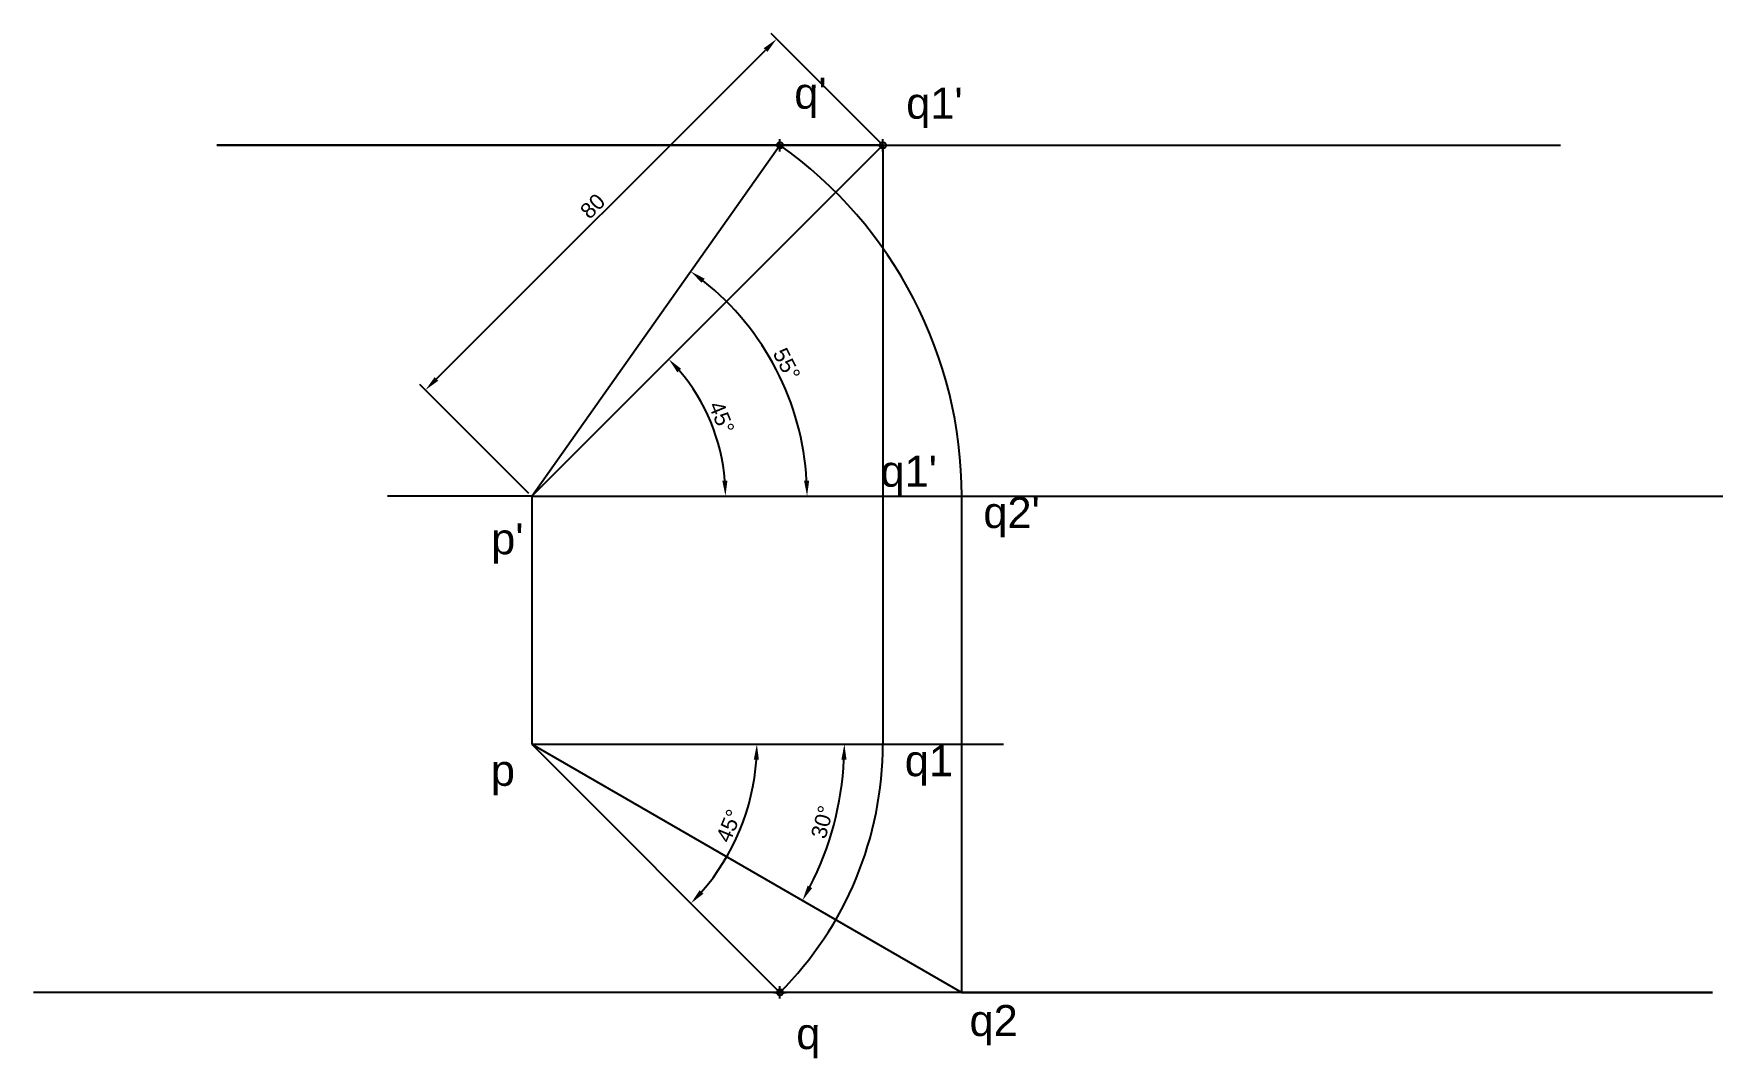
# Model space of a CAD drawing. Header units: millimetres. Extents: x 2175 to 5253, y 1406 to 1572.
# Drawn here: x 2174.8 to 2445.3, y 1406.3 to 1571.6 of the extents above; entities that cross this region are included whole.
import ezdxf

# ---------------------------------------------------------------- set-up
doc = ezdxf.new("R2010")
doc.units = ezdxf.units.MM
doc.header["$PDMODE"] = 34
doc.styles.get("Standard").update_dxf_attribs({"font": 'arial.ttf'})
doc.dimstyles.new('ISO-25', dxfattribs={"dimtxt": 2.5, "dimasz": 2.5, "dimexe": 1.25, "dimexo": 0.625, "dimtad": 1, "dimtxsty": 'Standard', "dimcen": 2.5, "dimadec": 0, "dimazin": 0, "dimtfac": 1, "dimtmove": 0, "dimatfit": 3, "dimfxl": 1, "dimarcsym": 0})

msp = doc.modelspace()

# ---------------------------------------------------------------- texts
for s, p in [("q'", (2297.39, 1559.462)), ("q1'", (2315.422, 1557.853)), ("q1'", (2311.273, 1498.526)), ("q2'", (2327.849, 1491.863)), ("p'", (2248.551, 1487.626)), ('q1', (2315.192, 1451.855)), ('p', (2248.502, 1450.295)), ('q2', (2325.628, 1409.966)), ('q', (2297.706, 1407.856))]:
    msp.add_text(s, height=5).set_placement(p)

# ---------------------------------------------------------------- blocks, each defined once
blk = doc.blocks.new('*D2')
at = {"color": 0, "lineweight": -2, "transparency": 16777216}
blk.add_arc((2255.09, 1457.01), 50.37, 332.8438, 357.1562, dxfattribs=at)
at = {"color": 0, "transparency": 16777216}
for points in [[(2304.98, 1454.52), (2305.81, 1454.5), (2305.46, 1457.01)], [(2300.27, 1433.81), (2299.54, 1434.21), (2298.71, 1431.82)]]:
    blk.add_solid(points, dxfattribs=at)
at = {"layer": 'Defpoints', "color": 0, "transparency": 16777216}
for p in [(2255.09, 1457.01), (2255.09, 1457.01), (2331.1, 1457.01), (2302.42, 1439.78), (2324.37, 1417.01)]:
    blk.add_point(p, dxfattribs=at)
at = {"color": 0, "transparency": 16777216, "insert": (2301.91, 1444.46), "char_height": 2.5, "attachment_point": 5, "rotation": 75}
blk.add_mtext('30°', dxfattribs=at)
blk = doc.blocks.new('*D3')
at = {"color": 0, "lineweight": -2, "transparency": 16777216}
blk.add_arc((2255.09, 1457.01), 36.28, 318.9492, 356.0508, dxfattribs=at)
at = {"color": 0, "transparency": 16777216}
for points in [[(2290.86, 1454.52), (2291.69, 1454.49), (2291.36, 1457.01)], [(2282.75, 1432.9), (2282.14, 1433.47), (2280.74, 1431.35)]]:
    blk.add_solid(points, dxfattribs=at)
at = {"layer": 'Defpoints', "color": 0, "transparency": 16777216}
for p in [(2255.09, 1457.01), (2255.09, 1457.01), (2331.1, 1457.01), (2286.5, 1438.87), (2295.09, 1417.01)]:
    blk.add_point(p, dxfattribs=at)
at = {"color": 0, "transparency": 16777216, "insert": (2286.85, 1443.85), "char_height": 2.5, "attachment_point": 5, "rotation": 67.5}
blk.add_mtext('45°', dxfattribs=at)
blk = doc.blocks.new('*D5')
at = {"color": 0, "lineweight": -2, "transparency": 16777216}
for p, q in [((2239.74, 1515.89), (2292.77, 1568.92)), ((2311.21, 1554.02), (2293.65, 1571.57)), ((2254.64, 1497.45), (2237.08, 1515.01))]:
    blk.add_line(p, q, dxfattribs=at)
at = {"color": 0, "transparency": 16777216}
for points in [[(2292.47, 1569.22), (2293.06, 1568.63), (2294.54, 1570.69)], [(2239.44, 1516.18), (2240.03, 1515.6), (2237.97, 1514.12)]]:
    blk.add_solid(points, dxfattribs=at)
at = {"layer": 'Defpoints', "color": 0, "transparency": 16777216}
for p in [(2294.54, 1570.69), (2311.65, 1553.57), (2255.09, 1497.01)]:
    blk.add_point(p, dxfattribs=at)
at = {"color": 0, "transparency": 16777216, "insert": (2264.91, 1543.75), "char_height": 2.5, "attachment_point": 5, "rotation": 45}
blk.add_mtext('80', dxfattribs=at)
blk = doc.blocks.new('*D4')
at = {"color": 0, "lineweight": -2, "transparency": 16777216}
blk.add_arc((2255.09, 1497.01), 31.22, 4.5899, 40.4101, dxfattribs=at)
at = {"color": 0, "transparency": 16777216}
for points in [[(2278.55, 1516.96), (2279.16, 1517.52), (2277.16, 1519.08)], [(2286.62, 1499.52), (2285.79, 1499.49), (2286.3, 1497.01)]]:
    blk.add_solid(points, dxfattribs=at)
at = {"layer": 'Defpoints', "color": 0, "transparency": 16777216}
for p in [(2311.65, 1553.57), (2285.24, 1505.08), (2255.09, 1497.01), (2255.09, 1497.01), (5252.54, 1497.01)]:
    blk.add_point(p, dxfattribs=at)
at = {"color": 0, "transparency": 16777216, "insert": (2285.68, 1509.68), "char_height": 2.5, "attachment_point": 5, "rotation": 292.5}
blk.add_mtext('45°', dxfattribs=at)
blk = doc.blocks.new('*D6')
at = {"color": 0, "lineweight": -2, "transparency": 16777216}
blk.add_arc((2255.09, 1497.01), 44.36, 3.2294, 51.5062, dxfattribs=at)
at = {"color": 0, "transparency": 16777216}
for points in [[(2282.45, 1531.39), (2282.95, 1532.06), (2280.7, 1533.23)], [(2299.79, 1499.52), (2298.96, 1499.49), (2299.45, 1497.01)]]:
    blk.add_solid(points, dxfattribs=at)
at = {"layer": 'Defpoints', "color": 0, "transparency": 16777216}
for p in [(2295.09, 1553.57), (2297.22, 1510.89), (2255.09, 1497.01), (2255.09, 1497.01), (5252.54, 1497.01)]:
    blk.add_point(p, dxfattribs=at)
at = {"color": 0, "transparency": 16777216, "insert": (2296.16, 1518.27), "char_height": 2.5, "attachment_point": 5, "rotation": 297.3678}
blk.add_mtext('55°', dxfattribs=at)

# ---------------------------------------------------------------- dimensions: what is measured, and where the dimension line sits
dim = msp.add_aligned_dim(p1=(2255.086, 1497.005), p2=(2311.654, 1553.574), distance=24.207, dimstyle='ISO-25')
dim.commit()
dim.dimension.update_dxf_attribs({"geometry": '*D5', "text_midpoint": (2264.908, 1543.751)})
for base, line1, line2, picture, middle in [((2285.238, 1505.085), ((2255.086, 1497.005), (5252.544, 1497.005)), ((2255.086, 1497.005), (2311.654, 1553.574)), '*D4', (2285.677, 1509.677)), ((2297.216, 1510.894), ((2255.086, 1497.005), (5252.544, 1497.005)), ((2255.086, 1497.005), (2295.086, 1553.574)), '*D6', (2296.165, 1518.27)), ((2302.421, 1439.777), ((2255.086, 1457.005), (2324.368, 1417.005)), ((2255.086, 1457.005), (2331.097, 1457.005)), '*D2', (2301.905, 1444.46)), ((2286.503, 1438.867), ((2255.086, 1457.005), (2295.086, 1417.005)), ((2255.086, 1457.005), (2331.097, 1457.005)), '*D3', (2286.849, 1443.848))]:
    dim = msp.add_angular_dim_2l(base=base, line1=line1, line2=line2, dimstyle='ISO-25')
    dim.commit()
    dim.dimension.update_dxf_attribs({"geometry": picture, "text_midpoint": middle})

# ---------------------------------------------------------------- linework, layer by layer
for p, q in [((2311.654, 1553.574), (2204.339, 1553.574)), ((2204.339, 1553.574), (2420.859, 1553.574)), ((2255.086, 1497.005), (2295.086, 1553.574)), ((2311.654, 1553.574), (2311.654, 1553.574)), ((2255.086, 1497.005), (2231.833, 1497.005)), ((2255.086, 1497.005), (5252.544, 1497.005)), ((2255.086, 1497.005), (2255.086, 1457.005)), ((2324.368, 1417.005), (2324.368, 1497.009)), ((2255.086, 1457.005), (2331.097, 1457.005)), ((2255.086, 1457.005), (2295.086, 1417.005)), ((2445.321, 1417.005), (2174.822, 1417.005)), ((2324.368, 1417.005), (2445.321, 1417.005))]:
    msp.add_line(p, q)
at = {"color": 2}
for p, q in [((2255.086, 1497.005), (2311.654, 1553.574)), ((2255.086, 1457.005), (2324.368, 1417.005))]:
    msp.add_line(p, q, dxfattribs=at)
at = {"color": 4}
msp.add_line((2311.654, 1553.574), (2311.654, 1457.005), dxfattribs=at)
for centre, radius, start, end in [((2255.086, 1497.005), 69.282, 0, 54.73561), ((2255.086, 1457.005), 56.569, 315, 0)]:
    msp.add_arc(centre, radius, start, end)
for p in [(2295.086, 1553.574), (2311.654, 1553.574), (2295.086, 1417.005)]:
    msp.add_point(p)

msp.set_redraw_order([(e.dxf.handle, doc.entitydb.next_handle()) for e in msp.query("TEXT MTEXT ATTDEF DIMENSION ARC_DIMENSION")])  # texts and dimensions are drawn at this point

doc.saveas('drawing.dxf')
